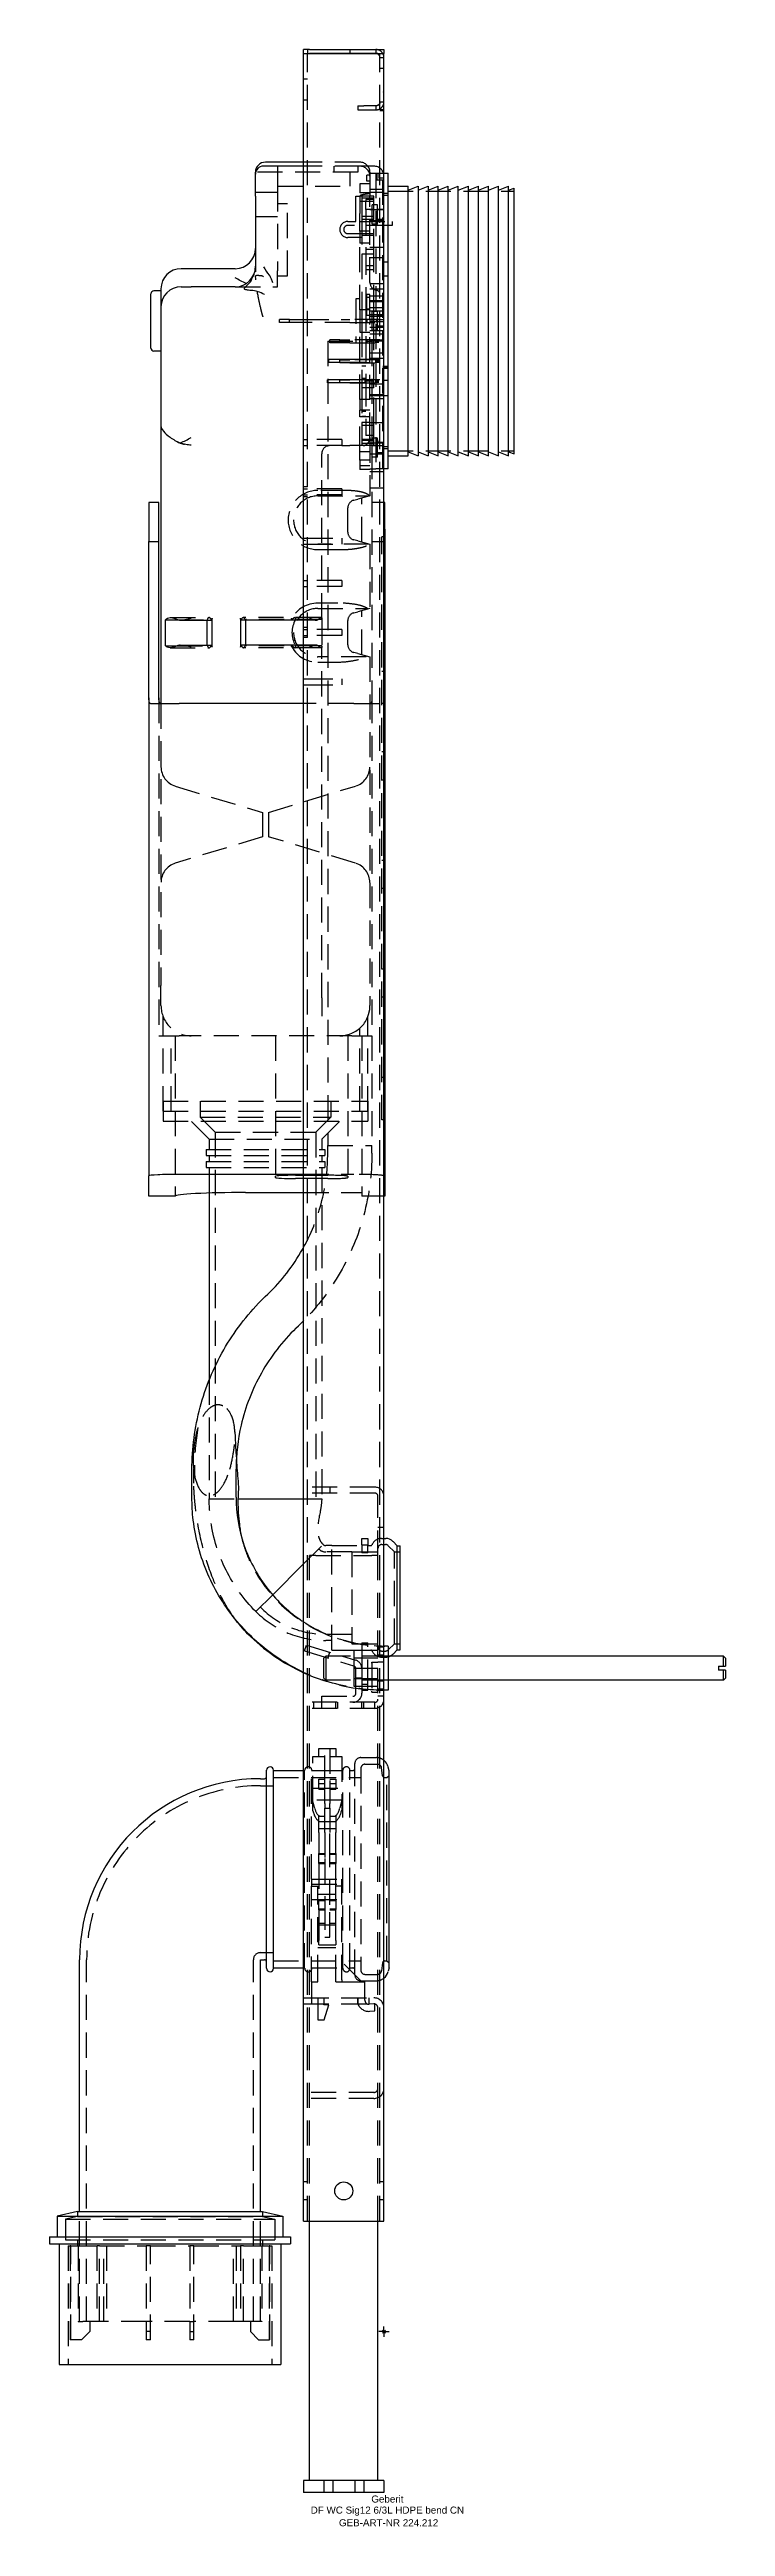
# Model space of a CAD drawing. Header units: millimetres. Extents: x -166 to 170, y -97 to 1135.
import ezdxf
from ezdxf.enums import TextEntityAlignment as Align

# ---------------------------------------------------------------- set-up
doc = ezdxf.new("R2010")
doc.units = ezdxf.units.MM
doc.linetypes.add('DASHED', pattern=[0.75, 0.5, -0.25])
doc.layers.get('0').update_dxf_attribs({"linetype": 'CONTINUOUS'})
for name, color, linetype, lineweight in [('Arbeitspunkt(DIN)', 7, 'CONTINUOUS', 25), ('GEB-ART-NR', 1, 'CONTINUOUS', 18), ('GEB-BEZUG', 2, 'CONTINUOUS', 25), ('GEB-TEXT', 5, 'CONTINUOUS', 18)]:
    doc.layers.add(name, color=color, linetype=linetype, lineweight=lineweight)
doc.layers.add('GEB-KONTUR-A', color=5, linetype='CONTINUOUS')
doc.layers.add('GEB-VERDECKT', color=2, linetype='DASHED')
doc.styles.get("Standard").update_dxf_attribs({"font": 'arial.ttf'})

msp = doc.modelspace()

# ---------------------------------------------------------------- texts
at = {"layer": 'GEB-ART-NR'}
msp.add_text('GEB-ART-NR 224.212', height=3.5, dxfattribs=at).set_placement((2.3, -96.8), align=Align.CENTER)
at = {"layer": 'GEB-TEXT'}
for s, p in [('Geberit', (1.7, -85)), ('DF WC Sig12 6/3L HDPE bend CN', (1.7, -90.5))]:
    msp.add_text(s, height=3.5, dxfattribs=at).set_placement(p, align=Align.CENTER)

# ---------------------------------------------------------------- blocks, each defined once
blk = doc.blocks.new('Einfügepunkt')
at = {"layer": 'GEB-BEZUG'}
for p, q in [((-0.7, -0.7), (0.7, 0.7)), ((-0.7, 0.7), (0.7, -0.7))]:
    blk.add_line(p, q, dxfattribs=at)

# ---------------------------------------------------------------- linework, layer by layer
at = {"layer": 'Arbeitspunkt(DIN)', "ltscale": 25}
for q in [(-2.5, 0), (0, 2.5), (0, -2.5), (2.5, 0)]:
    msp.add_line((0, 0), q, dxfattribs=at)
at = {"layer": 'GEB-KONTUR-A', "ltscale": 25}
for p, q in [((-40, 1133), (-40, 1135)), ((-37, 1135), (-40, 1135)), ((-37, 1135), (-3, 1135)), ((-3, 1135), (0, 1135)), ((0, 1135), (0, 1133)), ((-40, 1133), (-38, 1133)), ((-40, 55), (-40, 1133)), ((-38, 1133), (-2, 1133)), ((-3, 1133), (-37, 1133)), ((-2, 1133), (0, 1133)), ((0, 55), (0, 1133)), ((-64, 1073), (-64, 1074)), ((-64, 1062), (-64, 1073)), ((-40, 1077), (-60, 1077)), ((-40, 1079), (-59, 1079)), ((0, 1073.5), (2, 1073.5)), ((2, 926.5), (2, 1073.5)), ((-64, 1062), (-64, 1027.3)), ((2, 1067), (12, 1067)), ((12, 1065), (17, 1067)), ((12, 933), (12, 1067)), ((17, 1067), (17, 933)), ((17, 1065), (22, 1067)), ((22, 1067), (22, 933)), ((22, 1065), (27, 1067)), ((27, 933), (27, 1067)), ((27, 1065), (32, 1067)), ((32, 933), (32, 1067)), ((32, 1065), (37, 1067)), ((37, 933), (37, 1067)), ((37, 1065), (42, 1067)), ((42, 933), (42, 1067)), ((42, 1065), (47, 1067)), ((47, 933), (47, 1067)), ((47, 1065), (52, 1067)), ((52, 933), (52, 1067)), ((52, 1065), (57, 1067)), ((57, 933), (57, 1067)), ((57, 1065), (62, 1067)), ((62, 933), (62, 1067)), ((62, 1065), (64.8, 1066.1)), ((64.8, 933.9), (64.8, 1066.1)), ((-74, 1026), (-101, 1026)), ((-116, 986.5), (-116, 1013.5)), ((-111, 1015), (-114.5, 1015)), ((-111, 1016), (-111, 1007)), ((-101, 1017), (-96, 1017)), ((-74, 1017), (-96, 1017)), ((-111, 1007), (-111, 947.9)), ((-47, 999.2), (-47, 1000.7)), ((-47, 1000.7), (-40, 1000.7)), ((-40, 999.2), (-47, 999.2)), ((-111, 985), (-114.5, 985)), ((-111, 947.9), (-111, 934.3)), ((-111, 934.3), (-111, 809.7)), ((2, 926.5), (0, 926.5)), ((2, 933), (12, 933)), ((12, 935), (17, 933)), ((17, 935), (22, 933)), ((22, 935), (27, 933)), ((27, 935), (32, 933)), ((32, 935), (37, 933)), ((37, 935), (42, 933)), ((42, 935), (47, 933)), ((47, 935), (52, 933)), ((52, 935), (57, 933)), ((57, 935), (62, 933)), ((62, 935), (64.8, 933.9)), ((-117, 909.7), (-117, 890.3)), ((-112, 909.7), (-117, 909.7)), ((-112, 890.3), (-112, 909.7)), ((0.5, 909.7), (0, 909.7)), ((0.5, 896.4), (0.5, 909.7)), ((-117, 814.7), (-117, 890.3)), ((-117, 890.3), (-112, 890.3)), ((-112, 814.7), (-112, 890.3)), ((0, 896.4), (0.5, 896.4)), ((0.5, 896.4), (0.5, 574.2)), ((-108.7, 851.4), (-102.5, 851.4)), ((-108.7, 838.5), (-108.7, 851.4)), ((-101.4, 851.2), (-85.8, 851.2)), ((-88, 838.7), (-88, 851.2)), ((-85.5, 837.7), (-85.5, 852.2)), ((-71.5, 852.2), (-71.5, 837.7)), ((-40, 851.2), (-71.2, 851.2)), ((-69, 851.2), (-69, 838.7)), ((-108.7, 838.5), (-102.8, 838.5)), ((-101.4, 838.7), (-85.8, 838.7)), ((-40, 838.7), (-71.2, 838.7)), ((-117, 812.5), (-117, 814.7)), ((-112, 812.5), (-112, 814.7)), ((-117, 812.5), (-117, 574.8)), ((-116.3, 809.7), (-102, 809.7)), ((-40, 809.7), (-102, 809.7)), ((-117, 564.7), (-117, 574.8)), ((-102, 575.6), (-40, 575.6)), ((-54, 574), (-54, 574.6)), ((-44, 575.2), (-40, 575.2)), ((-40, 573.5), (-44, 573.5)), ((0.5, 574.2), (0, 574.2)), ((0.5, 574.2), (0.5, 564.7)), ((-104, 564.7), (-117, 564.7)), ((-87, 566.3), (-87, 473.4)), ((-69, 566.5), (-40, 566.5)), ((0.5, 564.7), (0, 564.7)), ((-59.1, 514.8), (-57.8, 516)), ((-43.8, 499), (-42.5, 500.2)), ((-95.6, 415), (-95.6, 428.9)), ((-73.6, 415), (-73.6, 428.9)), ((-72.6, 414.2), (-40, 414.2)), ((0, 394.5), (0.9, 394.5)), ((6.6, 390.8), (4.5, 393)), ((6.6, 390.8), (8, 390.8)), ((6.6, 339.1), (6.6, 390.8)), ((8, 339.1), (8, 390.8)), ((-55.4, 366.4), (-40, 381.9)), ((2, 341), (0.4, 341)), ((2, 341), (2, 319)), ((169, 336), (2, 336)), ((6.6, 339.1), (4.5, 337)), ((6.6, 339.1), (8, 339.1)), ((170, 335), (169, 336)), ((169, 331), (169, 336)), ((170, 335), (170, 331)), ((169, 324), (2, 324)), ((166.5, 331), (166.5, 329)), ((166.5, 331), (169, 331)), ((169, 329), (166.5, 329)), ((169, 324), (169, 329)), ((170, 325), (169, 324)), ((170, 329), (170, 325)), ((0.4, 319), (0, 319)), ((2, 319), (0.4, 319)), ((-61.5, 275), (-59.5, 275)), ((-58.5, 180.7), (-58.5, 279.2)), ((-55, 180.7), (-55, 279.2)), ((-55, 279.1), (-40, 279.1)), ((2.5, 279), (2.1, 280.8)), ((2.5, 181), (2.5, 279)), ((-151.5, 59.7), (-151.5, 185)), ((-61.5, 185), (-59.5, 185)), ((-61.5, 59.7), (-61.5, 185)), ((-55, 180.9), (-40, 180.9)), ((2.5, 181), (2.1, 179.2)), ((-152.6, 59.7), (-162.6, 57.4)), ((-162.6, 57.4), (-162.6, 47.2)), ((-162.6, 57.4), (-50.4, 57.4)), ((-152.6, 59.7), (-60.4, 59.7)), ((-60.4, 59.7), (-50.4, 57.4)), ((-50.4, 57.4), (-50.4, 47.2)), ((-40, 55), (-38, 55)), ((-38, 55), (-2, 55)), ((-37, -74), (-37, 55)), ((-3, -74), (-3, 55)), ((-2, 55), (0, 55)), ((-166.5, 47.2), (-166.5, 43.7)), ((-166.5, 47.2), (-46.5, 47.2)), ((-166.5, 43.7), (-46.5, 43.7)), ((-161.7, 43.7), (-161.7, -16.3)), ((-51.3, 43.7), (-51.3, -16.3)), ((-46.5, 47.2), (-46.5, 43.7)), ((-161.7, -16.3), (-51.3, -16.3)), ((0, -74), (-40, -74)), ((-40, -74), (-40, -80)), ((0, -80), (-40, -80)), ((0, -74), (0, -80))]:
    msp.add_line(p, q, dxfattribs=at)
msp.add_circle((-20, 70), 4.5, dxfattribs=at)
for centre, radius, start, end in [((-59, 1074), 4.99, 90, 180), ((-60, 1073), 4, 90, 180), ((-74, 1036), 10, 270, 0), ((-101, 1016), 10, 90, 180), ((-74, 1027), 10, 270, 0), ((-114.5, 1013.5), 1.5, 90, 180), ((-101, 1007), 10, 90, 180), ((-114.5, 986.5), 1.5, 180, 270), ((0.9, 389.5), 5, 45, 90), ((0, 415), 96, 225, 245.3692), ((0.9, 340.5), 5, 295.8419, 315), ((0, 415), 96, 269.9942, 270), ((-3.8, 279.5), 6, 13, 51.0327), ((-61.5, 185), 90, 90, 180), ((-59.5, 276), 1, 270, 0), ((-56.7, 279.2), 1.75, 0, 180), ((-59.5, 184), 1, 0, 90), ((-56.7, 180.7), 1.75, 180, 0), ((-3.8, 180.5), 6, 308.9673, 347)]:
    msp.add_arc(centre, radius, start, end, dxfattribs=at)
for centre, major_axis, ratio, start_param, end_param in [((-85.8, 852.2), (0, 1), 0.36397, 3.141593, 4.712389), ((-71.2, 852.2), (0, 1), 0.36397, 1.570796, 3.141593), ((-85.8, 837.7), (0, -1), 0.36397, 1.570796, 3.141593), ((-71.2, 837.7), (0, -1), 0.36397, 3.141593, 4.712389), ((-102, 574.8), (15, 0), 0.052408, 1.570796, 3.141593), ((-44, 574.6), (-10, 0), 0.052408, 4.712389, 6.283185), ((-44, 574), (-10, 0), 0.052408, 0, 1.570796), ((-69, 564.7), (35, 0), 0.052408, 1.570796, 3.141593)]:
    msp.add_ellipse(centre, major_axis=major_axis, ratio=ratio, start_param=start_param, end_param=end_param, dxfattribs=at)
for points, knots in [([(-65.9, 1020.4), (-65.9, 1020.5), (-65.9, 1020.6), (-65.8, 1020.9), (-65.8, 1021), (-65.5, 1021.5), (-65.4, 1021.7), (-65.1, 1022.3), (-64.9, 1022.7), (-64.3, 1024.2), (-64, 1025.5), (-64, 1027)], [-1.133174, -1.133174, -1.133174, -1.133174, -1.000571, -1.000571, -0.850725, -0.850725, -0.684721, -0.684721, -0.455316, -0.455316, 0, 0, 0, 0]), ([(-64, 1027), (-64, 1027.1), (-64, 1027.1), (-64, 1027.2), (-64, 1027.2), (-64, 1027.3), (-64, 1027.3), (-64, 1027.3), (-64, 1027.3), (-64, 1027.3), (-64, 1027.3), (-64, 1027.3), (-64, 1027.3), (-64, 1027.3), (-64, 1027.3), (-64, 1027.3)], [0, 0, 0, 0, 0.01570788, 0.01570788, 0.0288102, 0.0288102, 0.03870978, 0.03870978, 0.04675585, 0.04675585, 0.05447535, 0.05447535, 0.06100204, 0.06100204, 0.06792809, 0.06792809, 0.06792809, 0.06792809]), ([(-60, 1027), (-59.1, 1025.6), (-58.2, 1024.1), (-57.1, 1022.7), (-57, 1022.7), (-57, 1022.6)], [0, 0, 0, 0, 0.4817027, 0.4817027, 0.5008628, 0.5008628, 0.5008628, 0.5008628]), ([(-57, 1022.6), (-56.9, 1022.5), (-56.9, 1022.5), (-56.5, 1021.9), (-56.3, 1021.4), (-55.9, 1020.4), (-55.8, 1019.8), (-55.5, 1019.2), (-55.5, 1019.2), (-55.5, 1019.2)], [0, 0, 0, 0, 0.0267965, 0.0267965, 0.2008566, 0.2008566, 0.4051986, 0.4051986, 0.4061774, 0.4061774, 0.4061774, 0.4061774]), ([(-68.6, 1018.6), (-70.4, 1019.5), (-72.4, 1020.5), (-74, 1021.5), (-74, 1021.5), (-74, 1021.5)], [0.7068064, 0.7068064, 0.7068064, 0.7068064, 1.4290267, 1.4290267, 1.4310981, 1.4310981, 1.4310981, 1.4310981]), ([(-66.2, 1015.2), (-67.1, 1015.2), (-67.8, 1015.3), (-68.7, 1015.5), (-69, 1015.5), (-69.3, 1015.7), (-69.4, 1015.8), (-69.5, 1015.9), (-69.5, 1016), (-69.5, 1016.1), (-69.4, 1016.2), (-69.3, 1016.4), (-69.2, 1016.6), (-68.9, 1016.8), (-68.8, 1017), (-68.7, 1017.1)], [0.00134, 0.00134, 0.00134, 0.00134, 0.270308, 0.270308, 0.462719, 0.462719, 0.573298, 0.573298, 0.6597, 0.6597, 0.750506, 0.750506, 0.893247, 0.893247, 1.027594, 1.027594, 1.027594, 1.027594]), ([(-68.7, 1017.1), (-68, 1017.7), (-67.4, 1018.4), (-66.4, 1019.5), (-66.2, 1019.8), (-66, 1020.2), (-66, 1020.2), (-65.9, 1020.3), (-65.9, 1020.4), (-65.9, 1020.4), (-65.9, 1020.4), (-65.9, 1020.4)], [-0.2552925, -0.2552925, -0.2552925, -0.2552925, -0.1204298, -0.1204298, -0.0488739, -0.0488739, -0.0212786, -0.0212786, -0.0082376, -0.0082376, 0, 0, 0, 0]), ([(-59.5, 1013.2), (-59.5, 1013.2), (-59.5, 1013.2), (-60.6, 1013.7), (-61.6, 1014.2), (-63.9, 1015), (-65, 1015.2), (-66.2, 1015.2)], [-0.0015004, -0.0015004, -0.0015004, -0.0015004, 0, 0, 0.350281, 0.350281, 0.7440677, 0.7440677, 0.7440677, 0.7440677]), ([(-111, 947.9), (-111, 947.9), (-111, 947.9), (-111, 947.1), (-110.6, 946.1), (-109, 944.2), (-107.9, 943.2), (-104.9, 941.1), (-103.2, 940.1), (-101.6, 939.3), (-101.5, 939.3), (-101.5, 939.3)], [-2.217733, -2.217733, -2.217733, -2.217733, -2.216187, -2.216187, -1.684173, -1.684173, -1.166527, -1.166527, -0.596129, -0.596129, -0.583392, -0.583392, -0.583392, -0.583392]), ([(-101.5, 939.3), (-101.4, 939.3), (-101.4, 939.4), (-99.6, 940.1), (-97.7, 941.1), (-96, 942)], [3.1227778, 3.1227778, 3.1227778, 3.1227778, 3.1370854, 3.1370854, 3.7210078, 3.7210078, 3.7210078, 3.7210078]), ([(-96, 938.2), (-96, 938.2), (-96, 938.2), (-96.9, 938.3), (-97.7, 938.4), (-99.6, 938.7), (-100.5, 939), (-101.5, 939.3)], [-0.0017963, -0.0017963, -0.0017963, -0.0017963, 0, 0, 0.2715596, 0.2715596, 0.5826203, 0.5826203, 0.5826203, 0.5826203]), ([(-108.7, 851.4), (-108.4, 851.8), (-108.1, 852.1), (-107.3, 852.4), (-106.9, 852.5), (-105.7, 852.5), (-104.9, 852.3), (-103.5, 851.8), (-102.9, 851.6), (-102.4, 851.3)], [0.3210403, 0.3210403, 0.3210403, 0.3210403, 0.4988635, 0.4988635, 0.6860216, 0.6860216, 0.9782292, 0.9782292, 1.172594, 1.172594, 1.172594, 1.172594]), ([(-102.4, 851.3), (-102.3, 851.3), (-102.3, 851.3), (-102, 851.3), (-101.7, 851.2), (-100.6, 851.2), (-99.7, 851.4), (-98.5, 851.6), (-98, 851.8), (-97, 852), (-96.5, 852.1), (-96, 852.2)], [0.9567443, 0.9567443, 0.9567443, 0.9567443, 0.9627492, 0.9627492, 1.0583799, 1.0583799, 1.2990096, 1.2990096, 1.4423236, 1.4423236, 1.5856377, 1.5856377, 1.5856377, 1.5856377]), ([(-102.9, 838.5), (-103.4, 838.2), (-104, 838), (-105.3, 837.6), (-105.9, 837.5), (-107, 837.5), (-107.5, 837.6), (-108.2, 838), (-108.5, 838.2), (-108.7, 838.5)], [2.1282223, 2.1282223, 2.1282223, 2.1282223, 2.3267038, 2.3267038, 2.5689801, 2.5689801, 2.7637819, 2.7637819, 2.921636, 2.921636, 2.921636, 2.921636]), ([(-96, 837.7), (-96.9, 838), (-97.8, 838.2), (-99.6, 838.6), (-100.6, 838.7), (-101.7, 838.7), (-102, 838.7), (-102.5, 838.6), (-102.7, 838.6), (-102.9, 838.5)], [0, 0, 0, 0, 0.2656147, 0.2656147, 0.5312294, 0.5312294, 0.6268601, 0.6268601, 0.6875431, 0.6875431, 0.6875431, 0.6875431]), ([(-116.3, 809.7), (-116.5, 809.7), (-116.7, 809.8), (-116.9, 810.3), (-116.9, 810.7), (-117, 811.5), (-117, 812), (-117, 812.5)], [0.8034662, 0.8034662, 0.8034662, 0.8034662, 0.9950702, 0.9950702, 1.1866741, 1.1866741, 1.3481419, 1.3481419, 1.3481419, 1.3481419]), ([(-110.9, 809.7), (-111.2, 809.7), (-111.5, 809.8), (-111.8, 810.3), (-111.9, 810.7), (-112, 811.5), (-112, 812), (-112, 812.5)], [2.722984, 2.722984, 2.722984, 2.722984, 2.9191709, 2.9191709, 3.1153578, 3.1153578, 3.2775984, 3.2775984, 3.2775984, 3.2775984]), ([(-57.8, 516), (-51, 522.5), (-45.2, 530.1), (-40.4, 538.6), (-40.2, 538.9), (-40, 539.3)], [0, 0, 0, 0, 2.80833, 2.80833, 2.930015, 2.930015, 2.930015, 2.930015]), ([(-95.6, 428.9), (-95.6, 439.3), (-94.2, 449.7), (-88.9, 469.7), (-84.9, 479.3), (-74.7, 497.2), (-68.3, 505.5), (-60.4, 513.5), (-59.8, 514.2), (-59.1, 514.8)], [0, 0, 0, 0, 3.105859, 3.105859, 6.193599, 6.193599, 9.28142, 9.28142, 9.567503, 9.567503, 9.567503, 9.567503]), ([(-43.8, 499), (-50.6, 492.5), (-56.4, 484.9), (-65.6, 468.7), (-69, 459.9), (-72.8, 443.7), (-73.6, 436.3), (-73.6, 428.9)], [0, 0, 0, 0, 2.80833, 2.80833, 5.596197, 5.596197, 7.799405, 7.799405, 7.799405, 7.799405]), ([(-40, 502.7), (-40.2, 502.5), (-40.3, 502.4), (-41.2, 501.5), (-41.8, 500.8), (-42.5, 500.2)], [9.2101388, 9.2101388, 9.2101388, 9.2101388, 9.2814197, 9.2814197, 9.5675028, 9.5675028, 9.5675028, 9.5675028]), ([(-72.6, 423), (-72.3, 419), (-72.7, 416.2), (-72.7, 409.1), (-72.5, 405.3), (-71.7, 399.4), (-71.4, 397.3), (-70.9, 395.1)], [0, 0, 0, 0, 2.28299, 2.28299, 4.547956, 4.547956, 5.712088, 5.712088, 5.712088, 5.712088]), ([(-40, 327.9), (-44.3, 329.9), (-48.5, 332.2), (-60.1, 339.9), (-67.2, 346.2), (-79, 360.3), (-84, 368.3), (-91.4, 385.3), (-93.8, 394.4), (-95.4, 407.4), (-95.6, 411.2), (-95.6, 415)], [4.152547, 4.152547, 4.152547, 4.152547, 5.56692, 5.56692, 8.34052, 8.34052, 11.11417, 11.11417, 13.887879, 13.887879, 15.029681, 15.029681, 15.029681, 15.029681]), ([(-73.6, 415), (-73.6, 407), (-72.3, 398.9), (-67.2, 383.9), (-63.4, 376.8), (-54, 364.2), (-48.2, 358.6), (-41.2, 353.8), (-40.6, 353.4), (-40, 353)], [0, 0, 0, 0, 2.399552, 2.399552, 4.755777, 4.755777, 7.113672, 7.113672, 7.321679, 7.321679, 7.321679, 7.321679]), ([(-67.9, 347.1), (-70.2, 349.5), (-72.4, 352.1), (-74.6, 355), (-74.8, 355.3), (-75, 355.5)], [0, 0, 0, 0, 1.006419, 1.006419, 1.11503, 1.11503, 1.11503, 1.11503])]:
    msp.add_open_spline(points, degree=3, knots=knots, dxfattribs=at)
for points in [[(-64, 1027.3), (-64, 1027.2), (-64, 1027.1), (-64, 1027)], [(-73.5, 433.7), (-73.2, 430), (-73, 426.4), (-72.6, 423)], [(0, 341), (0.1, 341), (0.2, 341), (0.4, 341)], [(0.4, 319), (0.2, 319), (0.1, 319), (0, 319)]]:
    msp.add_open_spline(points, degree=3, dxfattribs=at)
for points, weights in [([(169, 331), (169.5, 331), (170, 331)], [1, 1.0043023717, 1]), ([(170, 329), (169.5, 329), (169, 329)], [1, 1.00430237171, 1])]:
    msp.add_rational_spline(points, weights, degree=2, dxfattribs=at)
at = {"layer": 'GEB-VERDECKT', "ltscale": 25}
for p, q in [((-38, 1135), (-38, 1133)), ((-17, 1135), (-17, 1133)), ((-4, 1135), (-4, 1133)), ((-38, 55), (-38, 1133)), ((-2, 1133), (-2.6, 1132.4)), ((-2, 55), (-2, 1133)), ((-2, 1131), (0, 1131)), ((0, 1125.5), (-2, 1125.5)), ((-0.3, 1126.2), (-0.2, 1126.2)), ((-0.3, 1126), (-0.3, 1114)), ((-0.3, 1126), (-0.2, 1126)), ((-0.3, 1125.6), (-0.2, 1125.6)), ((-0.3, 1123.8), (-0.2, 1123.8)), ((-0.3, 1123.7), (-0.2, 1123.7)), ((-0.3, 1123.7), (-0.2, 1123.7)), ((-0.3, 1123), (-0.2, 1123)), ((-0.3, 1121.2), (-0.2, 1121.2)), ((-0.3, 1121.1), (-0.2, 1121.1)), ((-0.2, 1126), (-0.2, 1114)), ((-38, 1120.2), (-40, 1120.2)), ((-38, 1109.8), (-40, 1109.8)), ((-2, 1109), (0, 1109)), ((-0.3, 1121), (-0.2, 1121)), ((-0.3, 1120.2), (-0.2, 1120.2)), ((-0.3, 1119.9), (-0.2, 1119.9)), ((-0.3, 1119), (-0.2, 1119)), ((-0.3, 1118.8), (-0.2, 1118.8)), ((-0.3, 1116.4), (-0.2, 1116.4)), ((-0.3, 1116.2), (-0.2, 1116.2)), ((-0.3, 1116.2), (-0.2, 1116.2)), ((-0.3, 1114.4), (-0.2, 1114.4)), ((-0.3, 1114), (-0.2, 1114)), ((-0.3, 1113.8), (-0.2, 1113.8)), ((-13, 1107), (-10, 1107)), ((-13, 1107), (-13, 1105)), ((-13, 1105), (-10, 1105)), ((-4, 1107), (-10, 1107)), ((-10, 1105), (-4, 1105)), ((-4, 1107), (-4, 1105)), ((-2, 1107), (-2.6, 1107.6)), ((0, 1105), (-2, 1105)), ((0, 1104.5), (-2, 1104.5)), ((-13, 1074), (-63.9, 1074)), ((-53, 1077), (-53, 1074)), ((-53, 1074), (-53, 1067)), ((-12, 1079), (-40, 1079)), ((-12, 1077), (-40, 1077)), ((-25, 1077), (-25, 1074)), ((-17, 1074), (-17, 1067)), ((-13, 1077), (-13, 1074)), ((-5, 1077), (-12, 1077)), ((-7, 1072.5), (-8.5, 1072.5)), ((-8.5, 1069.5), (-8.5, 1072.5)), ((-7, 1074), (-7, 1072)), ((-7, 1073.5), (-4, 1073.5)), ((-7, 1072), (-7, 1062)), ((-4, 1073.5), (-4, 926.5)), ((-4, 1073.5), (0, 1073.5)), ((-3.5, 1073.5), (-3.5, 1070)), ((-2.5, 1073.5), (-2.5, 1071)), ((-0.5, 926.5), (-0.5, 1073.5)), ((-64, 1064), (-53, 1064)), ((-53, 1067), (-53, 1025)), ((-53, 1067), (-17, 1067)), ((-14, 1049.5), (-14, 1062)), ((-14, 1062), (-12, 1062)), ((-7, 1068.2), (-12, 1068.2)), ((-12, 1068.2), (-12, 1063.7)), ((-7, 1063.7), (-12, 1063.7)), ((-12, 1062), (-12, 1059.4)), ((-11, 1062), (-12, 1062)), ((-11, 1062), (-11, 1061)), ((-5, 1062), (-11, 1062)), ((-11, 1061), (-11, 1052)), ((-5, 1061), (-11, 1061)), ((-5, 1059.5), (-11, 1059.5)), ((-5, 1060.5), (-9, 1060.5)), ((-9, 1060.5), (-9, 1059.5)), ((-9, 1055.5), (-9, 1059.5)), ((-5, 1059.5), (-9, 1059.5)), ((-7, 1069.5), (-8.5, 1069.5)), ((-7, 1065.5), (-0.5, 1065.5)), ((-7, 1064), (-0.5, 1064)), ((-7, 1019.2), (-7, 1062)), ((-5, 1061), (-5, 1062)), ((-5, 1052), (-5, 1061)), ((-0.5, 1070), (-3.5, 1070)), ((-0.5, 1071), (-2.5, 1071)), ((-0.5, 1063.5), (2, 1063.5)), ((-0.5, 1062.5), (2, 1062.5)), ((2, 1064.5), (64.8, 1064.5)), ((-64, 1052), (-53, 1052)), ((-53, 1058.5), (-48, 1058.5)), ((-48, 1022.5), (-48, 1058.5)), ((-18, 1049.5), (-14, 1049.5)), ((4, 1047.5), (-18, 1047.5)), ((-12, 1059.4), (-12, 1053.4)), ((-7, 1059.4), (-12, 1059.4)), ((-12, 1044.7), (-12, 1053.4)), ((-12, 1049.5), (4, 1049.5)), ((-11, 1052), (-11, 1050.5)), ((-5, 1052), (-11, 1052)), ((-11, 1050.5), (-11, 1033.3)), ((-5, 1050.5), (-11, 1050.5)), ((-9, 1055.5), (-9, 1035.5)), ((-5, 1055.5), (-9, 1055.5)), ((-7, 1055.4), (-0.5, 1055.4)), ((-7, 1050), (-0.5, 1050)), ((-3.3, 1057.7), (-5.8, 1057.7)), ((-5.8, 1048.2), (-5.8, 1057.7)), ((-3.3, 1048.2), (-5.8, 1048.2)), ((-5, 1050.5), (-5, 1052)), ((-5, 1033.3), (-5, 1050.5)), ((-3.3, 1048.2), (-3.3, 1057.7)), ((-0.5, 1055.5), (-3.3, 1055.5)), ((-0.5, 1050.5), (-3.3, 1050.5)), ((4, 1049.5), (4, 1047.5)), ((-18, 1043.5), (-5, 1043.5)), ((-11, 1041.5), (-18, 1041.5)), ((-7, 1044.7), (-12, 1044.7)), ((-12, 1044.7), (-12, 1038.7)), ((-12, 1005.5), (-12, 1038.7)), ((-7, 1038.7), (-12, 1038.7)), ((-5, 1042.5), (-11, 1042.5)), ((-9, 1035.5), (-9, 1007.5)), ((-5, 1035.5), (-9, 1035.5)), ((-0.5, 1036.5), (-7, 1036.5)), ((-64, 1027), (-64, 1024.4)), ((-53, 1017), (-53, 1025)), ((-53, 1022.5), (-48, 1022.5)), ((-11, 1033.3), (-11, 1005.5)), ((-5, 1033.3), (-11, 1033.3)), ((-5, 1027.5), (-9, 1027.5)), ((-5, 1025.5), (-9, 1025.5)), ((-7, 1031.5), (-0.5, 1031.5)), ((-5, 1005.5), (-5, 1033.3)), ((-0.5, 1029.4), (2, 1029.4)), ((-0.5, 1022.5), (2, 1022.5)), ((-74, 1017), (-53, 1017)), ((-60, 1022), (-60.1, 1022.1)), ((-12, 1011), (-14, 1011)), ((-14, 1011), (-14, 989)), ((-8.5, 1002.8), (-8.5, 1013.2)), ((-7, 1013.2), (-8.5, 1013.2)), ((-7, 1011.7), (-8.5, 1011.7)), ((-7, 1000.7), (-7, 1019.2)), ((-0.5, 1018.5), (-7, 1018.5)), ((-7, 1016), (-0.5, 1016)), ((-7, 1012.5), (-0.5, 1012.5)), ((-47, 1000.7), (-52, 1000.7)), ((-52, 999.2), (-52, 1000.7)), ((-47, 999.2), (-52, 999.2)), ((-40, 1000.7), (-17, 1000.7)), ((-17, 999.2), (-40, 999.2)), ((-2, 1000.7), (-17, 1000.7)), ((-17, 999.2), (-2, 999.2)), ((-12, 1005.5), (-12, 994.5)), ((-7, 1005.5), (-12, 1005.5)), ((-11, 1005.5), (-11, 994.5)), ((-9, 1007.5), (-9, 992.5)), ((-7, 1005.8), (-8.5, 1005.8)), ((-7, 1002.8), (-8.5, 1002.8)), ((-8.5, 1000.7), (-8.5, 999.2)), ((-0.5, 1010), (-7, 1010)), ((-0.5, 1009.5), (-7, 1009.5)), ((-0.5, 1006.6), (-7, 1006.6)), ((-0.5, 1006.5), (-7, 1006.5)), ((-0.5, 1004.9), (-7, 1004.9)), ((-0.5, 1003.1), (-7, 1003.1)), ((-7, 1002.4), (-0.5, 1002.4)), ((-7, 1000.7), (-7, 999.2)), ((-0.5, 1000.5), (-7, 1000.5)), ((-0.5, 999.5), (-7, 999.5)), ((-7, 942), (-7, 999.2)), ((-3.3, 1004.7), (-5.8, 1004.7)), ((-5.8, 995.2), (-5.8, 1004.7)), ((-5, 994.5), (-5, 1005.5)), ((-3.5, 999.2), (-3.5, 1000.7)), ((-3.3, 995.2), (-3.3, 1004.7)), ((-0.5, 1002.5), (-3.3, 1002.5)), ((-28, 990), (-28, 590)), ((-28, 990), (-6, 990)), ((-22, 990.7), (-27, 990.7)), ((-27, 989.2), (-27, 990.7)), ((-22, 989.2), (-27, 989.2)), ((-22, 990.7), (-17, 990.7)), ((-22, 989.2), (-22, 990.7)), ((-17, 989.2), (-22, 989.2)), ((-2, 990.7), (-17, 990.7)), ((-17, 989.2), (-2, 989.2)), ((-12, 989), (-14, 989)), ((-12, 960.9), (-12, 994.5)), ((-12, 994.5), (-7, 994.5)), ((-11, 994.5), (-11, 966.7)), ((-9, 992.5), (-9, 970)), ((-8.5, 990.7), (-8.5, 989.2)), ((-7, 997), (-0.5, 997)), ((-7, 996.9), (-0.5, 996.9)), ((-0.5, 995.1), (-7, 995.1)), ((-0.5, 993.5), (-7, 993.5)), ((-0.5, 993.4), (-7, 993.4)), ((-0.5, 990.5), (-7, 990.5)), ((-7, 990.5), (-0.5, 990.5)), ((-6, 990), (-6, 813.1)), ((-0.5, 990), (-6, 990)), ((-3.3, 995.2), (-5.8, 995.2)), ((-5, 966.7), (-5, 994.5)), ((-4.3, 990.7), (-4.3, 989.2)), ((-3.5, 990.7), (-3.5, 989.2)), ((-0.5, 997.5), (-3.3, 997.5)), ((-2.9, 990.7), (-2.9, 989.2)), ((-15, 980.8), (-27.5, 980.8)), ((-27.5, 979.3), (-27.5, 980.8)), ((-15, 979.3), (-27.5, 979.3)), ((-22, 980.7), (-17, 980.7)), ((-22, 979.2), (-22, 980.7)), ((-17, 979.2), (-22, 979.2)), ((-2, 980.7), (-17, 980.7)), ((-17, 979.2), (-2, 979.2)), ((-9, 980.8), (-15, 980.8)), ((-9, 979.3), (-15, 979.3)), ((-9, 977.5), (-11, 977.5)), ((-7, 980.8), (-9, 980.8)), ((-9, 980.8), (-9, 979.3)), ((-9, 979.3), (-7, 979.3)), ((-0.5, 984), (-7, 984)), ((-7, 981.5), (-0.5, 981.5)), ((-4.3, 980.7), (-4.3, 979.2)), ((-3.5, 980.7), (-3.5, 979.2)), ((-2.9, 980.7), (-2.9, 979.2)), ((-0.5, 977.5), (2, 977.5)), ((-0.5, 977), (2, 977)), ((-0.5, 976.5), (2, 976.5)), ((-15.6, 970.8), (-28.1, 970.8)), ((-28.1, 969.3), (-28.1, 970.8)), ((-15.6, 969.3), (-28.1, 969.3)), ((-22, 970.7), (-17, 970.7)), ((-22, 969.2), (-22, 970.7)), ((-17, 969.2), (-22, 969.2)), ((-2, 970.7), (-17, 970.7)), ((-17, 969.2), (-2, 969.2)), ((-9.6, 970.8), (-15.6, 970.8)), ((-9.6, 969.3), (-15.6, 969.3)), ((-7, 960.9), (-12, 960.9)), ((-12, 960.9), (-12, 955.6)), ((-9, 971.4), (-11, 971.4)), ((-11, 966.7), (-11, 949.5)), ((-5, 966.7), (-11, 966.7)), ((-7, 970.8), (-9.6, 970.8)), ((-9.6, 970.8), (-9.6, 969.3)), ((-9.6, 969.3), (-7, 969.3)), ((-9, 970), (-9, 943)), ((-5, 970), (-9, 970)), ((-0.5, 968.5), (-7, 968.5)), ((-7, 963.5), (-0.5, 963.5)), ((-7, 963), (-0.5, 963)), ((-7, 961.5), (-0.5, 961.5)), ((-5, 949.5), (-5, 966.7)), ((-4.3, 970.7), (-4.3, 969.2)), ((-3.5, 970.7), (-3.5, 969.2)), ((-2.9, 970.7), (-2.9, 969.2)), ((-0.5, 970.6), (2, 970.6)), ((-0.5, 963), (2, 963)), ((-12, 952.3), (-12, 955.6)), ((-7, 955.6), (-12, 955.6)), ((-12, 935), (-12, 952.3)), ((-7, 952.3), (-12, 952.3)), ((-9, 955), (-11, 955)), ((-9, 952.5), (-11, 952.5)), ((-11, 949.5), (-11, 948)), ((-7, 949.5), (-11, 949.5)), ((-7, 949.5), (-0.5, 949.5)), ((-5, 948), (-5, 949.5)), ((-40, 941), (-38, 941)), ((-40, 938), (-38, 938)), ((-21, 941), (-38, 941)), ((-21, 938), (-38, 938)), ((-21, 941), (-21, 938)), ((-21, 938), (-17, 938)), ((-6, 938), (-17, 938)), ((-11, 948), (-11, 939)), ((-5, 948), (-11, 948)), ((-5, 941), (-11, 941)), ((-5, 940.5), (-11, 940.5)), ((-11, 939), (-11, 938)), ((-5, 939), (-11, 939)), ((-5, 943), (-9, 943)), ((-7, 942), (-7, 913)), ((-7, 939.4), (-0.5, 939.4)), ((-6, 938), (-0.5, 938)), ((-3.3, 941.7), (-5.8, 941.7)), ((-5.8, 932.2), (-5.8, 941.7)), ((-5, 939), (-5, 948)), ((-5, 938), (-5, 939)), ((-3.3, 932.2), (-3.3, 941.7)), ((-0.5, 939.5), (-3.3, 939.5)), ((-0.5, 937.5), (2, 937.5)), ((-0.5, 936.5), (2, 936.5)), ((-31, 852.1), (-31, 934)), ((-12, 933), (-12, 935)), ((-7, 935), (-12, 935)), ((-12, 930.7), (-12, 933)), ((-7, 930.7), (-12, 930.7)), ((-12, 930.7), (-12, 926.2)), ((-7, 928), (-12, 928)), ((-7, 926.2), (-12, 926.2)), ((-7, 934), (-0.5, 934)), ((-7, 926.5), (-4, 926.5)), ((0, 925), (-7, 925)), ((-3.3, 932.2), (-5.8, 932.2)), ((0, 926.5), (-4, 926.5)), ((-0.5, 934.5), (-3.3, 934.5)), ((2, 935.5), (64.8, 935.5)), ((-38, 917.5), (-40, 917.5)), ((-40, 916.5), (-38, 916.5)), ((-40, 913.5), (-38, 913.5)), ((-38, 912.5), (-40, 912.5)), ((-21, 916.5), (-38, 916.5)), ((-21, 913.5), (-38, 913.5)), ((-18.9, 915.7), (-33, 915.7)), ((-33, 913), (-7.2, 913)), ((-21, 916.5), (-21, 913.5)), ((-7, 913), (-13, 911.4)), ((-11, 890.1), (-11, 911.9)), ((-7, 917), (0, 917)), ((-18, 895), (-18, 907)), ((-15, 910.9), (-13, 911.4)), ((0, 909.7), (-6, 909.7)), ((-40, 892), (-38, 892)), ((-40, 889), (-38, 889)), ((-38, 892), (-21, 892)), ((-38, 889), (-21, 889)), ((-7.5, 889), (-33, 889)), ((-21, 892), (-21, 889)), ((-13, 890.6), (-15, 891.1)), ((-13, 890.6), (-7, 889)), ((-7, 889), (-7, 857)), ((-6, 890.3), (0, 890.3)), ((-1, 602.7), (-1, 892.7)), ((0.5, 892.7), (-1, 892.7)), ((-33, 886.3), (-21, 886.3)), ((-40, 871), (-38, 871)), ((-40, 868), (-38, 868)), ((-21, 871), (-38, 871)), ((-21, 868), (-38, 868)), ((-21, 871), (-21, 868)), ((-106.4, 852.5), (-87, 852.5)), ((-102.5, 851.4), (-88, 851.4)), ((-102.4, 851.3), (-86, 851.3)), ((-88, 851.2), (-88, 851.4)), ((-31.2, 852.5), (-70, 852.5)), ((-31, 851.5), (-69, 851.5)), ((-69, 851.5), (-69, 851.2)), ((-33.7, 851.2), (-40, 851.2)), ((-23, 859.7), (-33, 859.7)), ((-33, 857), (-8.2, 857)), ((-31, 852.1), (-31, 851.5)), ((-31, 851.5), (-31, 838.5)), ((-18, 839), (-18, 851)), ((-15, 854.9), (-13, 855.4)), ((-7, 857), (-13, 855.4)), ((-11, 834.1), (-11, 855.9)), ((-102.8, 838.5), (-88, 838.5)), ((-88, 838.5), (-88, 838.7)), ((-69, 838.7), (-69, 838.5)), ((-31, 838.5), (-69, 838.5)), ((-38, 847.5), (-40, 847.5)), ((-40, 846.5), (-38, 846.5)), ((-40, 843.5), (-38, 843.5)), ((-38, 842.5), (-40, 842.5)), ((-33.7, 838.7), (-40, 838.7)), ((-21, 846.5), (-38, 846.5)), ((-21, 843.5), (-38, 843.5)), ((-31, 838.5), (-31, 837.9)), ((-31, 663.3), (-31, 837.9)), ((-21, 846.5), (-21, 843.5)), ((-106.5, 837.5), (-87, 837.5)), ((-31.2, 837.5), (-70, 837.5)), ((-8.8, 833), (-33, 833)), ((-33, 830.3), (-25.1, 830.3)), ((-13, 834.6), (-15, 835.1)), ((-13, 834.6), (-7, 833)), ((-7, 833), (-7, 659.5)), ((0.5, 825.7), (-1, 825.7)), ((-40, 822), (-38, 822)), ((-40, 819), (-38, 819)), ((-38, 822), (-21, 822)), ((-38, 819), (-21, 819)), ((-21, 822), (-21, 819)), ((-6, 813.1), (-6, 812.5)), ((-112, 812.5), (-112, 644.5)), ((-111, 809.7), (-111, 669.5)), ((-15, 809.7), (-40, 809.7)), ((-15, 809.7), (-0.7, 809.7)), ((-6, 812.5), (-6, 644.5)), ((0.5, 785.7), (-1, 785.7)), ((-103.9, 768.7), (-60.5, 755.5)), ((-57.5, 755.5), (-14.1, 768.7)), ((0.5, 771.7), (-1, 771.7)), ((-60.5, 755.5), (-60.5, 752.7)), ((-60.5, 752.7), (-60.5, 744.6)), ((-57.5, 755.5), (-57.5, 752.7)), ((-57.5, 752.7), (-57.5, 744.6)), ((-60.5, 743.5), (-103.9, 730.3)), ((-60.5, 744.6), (-60.5, 743.5)), ((-57.5, 744.6), (-57.5, 743.5)), ((-14.1, 730.3), (-57.5, 743.5)), ((0.5, 731.7), (-1, 731.7)), ((0.5, 717.7), (-1, 717.7)), ((0.5, 677.7), (-1, 677.7)), ((-111, 659.5), (-111, 669.5)), ((-110, 607), (-110, 654.1)), ((-31, 663.3), (-31, 654.3)), ((-8, 607), (-8, 654.1)), ((0.5, 663.7), (-1, 663.7)), ((-112, 644.5), (-102, 644.5)), ((-106, 607), (-106, 644.5)), ((-104, 644.5), (-104, 564.7)), ((-16, 644.5), (-102, 644.5)), ((-54, 644.5), (-54, 574.6)), ((-18, 644.5), (-18, 574.6)), ((-16, 644.5), (-6, 644.5)), ((-12, 607), (-12, 648.3)), ((-11, 644.5), (-11, 566.5)), ((-6, 644.5), (-6, 590)), ((0.5, 623.7), (-1, 623.7)), ((-110, 612), (-110, 602)), ((-110, 612), (-8, 612)), ((-110, 607), (-8, 607)), ((-91.5, 612), (-91.5, 604)), ((-84, 596.5), (-91.5, 604)), ((-91.5, 604), (-26.5, 604)), ((-34, 596.5), (-26.5, 604)), ((-26.5, 612), (-26.5, 604)), ((-8, 612), (-8, 602)), ((-110, 602), (-8, 602)), ((-87, 593), (-96, 602)), ((-87, 593), (-87, 588)), ((-87, 593), (-31, 593)), ((-84, 596.5), (-84, 414.2)), ((-84, 596.5), (-34, 596.5)), ((-34, 596.5), (-34, 414.2)), ((-31, 593), (-22, 602)), ((-31, 593), (-31, 588)), ((0.5, 602.7), (-1, 602.7)), ((-88.5, 588), (-88.5, 585)), ((-88.5, 588), (-29.5, 588)), ((-88.5, 585), (-29.5, 585)), ((-88.5, 582), (-88.5, 579)), ((-88.5, 582), (-29.5, 582)), ((-88.5, 579), (-29.5, 579)), ((-87, 585), (-87, 582)), ((-87, 579), (-87, 566.3)), ((-31, 585), (-31, 582)), ((-31, 579), (-31, 414.2)), ((-29.5, 588), (-29.5, 585)), ((-29.5, 582), (-29.5, 579)), ((-28, 590), (-6, 590)), ((-28, 590), (-28, 590)), ((-28, 586.1), (-28, 590)), ((-6, 586.1), (-6, 590)), ((-40, 575.6), (-15, 575.6)), ((-40, 575.2), (-28, 575.2)), ((-28, 573.5), (-40, 573.5)), ((-18, 574.6), (-18, 574)), ((-40, 566.5), (-11, 566.5)), ((-11, 566.5), (-11, 564.7)), ((0, 564.7), (-11, 564.7)), ((-87, 473.4), (-87, 414.2)), ((-4.5, 420), (-40, 420)), ((-27, 420), (-27, 417)), ((-87, 414.2), (-72.6, 414.2)), ((-4.5, 417), (-40, 417)), ((-40, 414.2), (-31, 414.2)), ((-3, 386), (-3, 415.5)), ((-11, 394.5), (-8, 394.5)), ((-11, 391.4), (-11, 394.5)), ((-8, 394.5), (-8, 391.4)), ((0, 400), (-3, 400)), ((-1.3, 394.5), (0, 394.5)), ((-40, 381.9), (-30.3, 391.5)), ((-37, 55), (-37, 386)), ((-34, 386), (-37, 386)), ((-34, 386), (-6, 386)), ((-26, 391), (-29, 391)), ((-16, 387.8), (-29, 387.8)), ((-26, 391), (-11, 391)), ((-26, 339), (-26, 391)), ((-16, 387.8), (-3, 387.8)), ((-16, 387.8), (-16, 342.1)), ((-11, 391.4), (-11, 387.4)), ((-11, 391.4), (-8, 391.4)), ((-8, 387.4), (-11, 387.4)), ((-8, 387.4), (-8, 391.4)), ((-8, 391), (-6.5, 391)), ((-3, 386), (-6, 386)), ((-3, 55), (-3, 386)), ((-1, 391.5), (0.7, 391.5)), ((5.2, 387.8), (2.1, 390.9)), ((5.2, 387.8), (8, 387.8)), ((5.2, 342.1), (5.2, 387.8)), ((-63.8, 358.1), (-55.4, 366.4)), ((-16, 346.8), (-29, 346.8)), ((-39.5, 338.6), (-38.6, 341.4)), ((-39.5, 338.6), (-15.1, 331.1)), ((-38.6, 341.4), (-14.2, 334)), ((-30, 335), (-29, 336)), ((-30, 325), (-30, 335)), ((-26, 343.7), (-29, 343.7)), ((2, 336), (-29, 336)), ((-29, 336), (-29, 324)), ((-27.1, 337.9), (-28, 335.1)), ((-26, 339), (-11, 339)), ((-16, 342.1), (-3, 342.1)), ((-15, 338.9), (-15, 330)), ((-15, 338.9), (-3, 338.9)), ((-15, 335.2), (-3, 335.2)), ((-11, 342.6), (-11, 329.7)), ((-11, 342.6), (-8, 342.6)), ((-8, 321.8), (-8, 342.6)), ((-8, 339), (-6.5, 339)), ((-6, 332.5), (-6, 333)), ((-6, 333), (-3, 333)), ((0, 340.5), (-3, 340.5)), ((0, 336.5), (-3, 336.5)), ((0, 333), (-3, 333)), ((-1.3, 335.5), (0.9, 335.5)), ((-1, 338.5), (0.7, 338.5)), ((0.4, 341), (0, 341)), ((5.2, 342.1), (2.1, 339.1)), ((5.2, 342.1), (8, 342.1)), ((-30, 325), (-29, 324)), ((2, 324), (-29, 324)), ((-15, 330), (-15, 321.1)), ((-15, 330), (-3, 330)), ((-15, 324.8), (-3, 324.8)), ((-15, 321.1), (-3, 321.1)), ((-14, 317.5), (-14, 329.7)), ((-11, 325), (-14, 325)), ((-11, 329.7), (-11, 317.5)), ((-8, 321.8), (-11, 321.8)), ((-8, 319), (-8, 321.8)), ((-6, 332.5), (-6, 318.5)), ((0, 323.5), (-3, 323.5)), ((-4.5, 313), (-40, 313)), ((-4.5, 310), (-40, 310)), ((-35, 310), (-35, 313)), ((-31, 316), (-15.5, 316)), ((-31, 313), (-31, 316)), ((-31, 310), (-31, 313)), ((-24, 310), (-24, 313)), ((-23, 310), (-23, 313)), ((-11, 319), (-8, 319)), ((-11, 310), (-11, 313)), ((-10, 310), (-10, 313)), ((-6, 318), (-6, 318.5)), ((-6, 318), (-3, 318)), ((-4.5, 310), (-4.5, 313)), ((0, 319.5), (-3, 319.5)), ((0, 316), (-3, 316)), ((-35.5, 286), (-32.5, 286)), ((-35.5, 264), (-35.5, 286)), ((-32.5, 290), (-29.5, 290)), ((-32.5, 286), (-32.5, 290)), ((-32.5, 286), (-29.5, 286)), ((-29.5, 290), (-27, 290)), ((-29.5, 274.1), (-29.5, 290)), ((-27, 290), (-27, 274.1)), ((-27, 290), (-24, 290)), ((-27, 286), (-24, 286)), ((-24, 290), (-24, 286)), ((-24, 286), (-21, 286)), ((-21, 286), (-21, 264)), ((-11.5, 285.5), (-3.8, 285.5)), ((-61.5, 271.5), (-55, 271.5)), ((-55, 275.6), (-11.5, 275.6)), ((-40, 279.1), (-39.5, 279.1)), ((-39.5, 180.7), (-39.5, 279.2)), ((-36, 225), (-36, 279.2)), ((-36, 279.1), (-20.5, 279.1)), ((-21, 279), (-35.5, 279)), ((-32.5, 274.8), (-29.5, 274.8)), ((-32.5, 269.8), (-32.5, 274.8)), ((-29.5, 272.5), (-32.5, 272.5)), ((-29.5, 262.6), (-29.5, 274.1)), ((-27, 274.8), (-24, 274.8)), ((-27, 274.1), (-27, 262.6)), ((-24, 272.5), (-27, 272.5)), ((-24, 274.8), (-24, 269.8)), ((-20.5, 180.7), (-20.5, 279.2)), ((-17, 180.7), (-17, 279.2)), ((-17, 279.1), (-15.5, 279.1)), ((-14.5, 177.5), (-14.5, 282.5)), ((-11.5, 280.2), (-11.5, 179.7)), ((-9.5, 282.2), (-3.2, 282.2)), ((-0.7, 276.5), (-1.3, 280.5)), ((0.3, 275.6), (1.5, 275.6)), ((1.5, 275.6), (2.5, 276.6)), ((1.5, 184.4), (1.5, 275.6)), ((-35.5, 270.3), (-21, 270.3)), ((-21, 264.3), (-35.5, 264.3)), ((-35.5, 259.4), (-35.5, 264)), ((-32.5, 269.8), (-29.5, 269.8)), ((-29.5, 262.6), (-29.5, 260.3)), ((-29.5, 260.3), (-27, 260.3)), ((-29.5, 248.3), (-29.5, 260.3)), ((-27, 269.8), (-24, 269.8)), ((-27, 260.3), (-27, 262.6)), ((-27, 260.3), (-27, 248.3)), ((-21, 264), (-21, 259.4)), ((-32.5, 256.7), (-32.5, 256.3)), ((-32.5, 248.3), (-32.5, 256.3)), ((-32.5, 256.3), (-29.5, 256.3)), ((-32.5, 253.7), (-24, 253.7)), ((-32.5, 250.3), (-24, 250.3)), ((-32.5, 248.3), (-32.5, 237.8)), ((-29.5, 248.3), (-29.5, 235.3)), ((-27, 256.3), (-24, 256.3)), ((-27, 235.3), (-27, 248.3)), ((-24, 256.3), (-24, 256.7)), ((-24, 256.3), (-24, 248.3)), ((-24, 237.8), (-24, 248.3)), ((-32.5, 237.8), (-29.5, 237.8)), ((-32.5, 232.8), (-32.5, 237.8)), ((-29.5, 237.3), (-32.5, 237.3)), ((-29.5, 235.3), (-29.5, 212.3)), ((-27, 237.8), (-24, 237.8)), ((-24, 237.3), (-27, 237.3)), ((-27, 212.3), (-27, 235.3)), ((-24, 237.8), (-24, 232.8)), ((-36, 225), (-21, 225)), ((-36, 225), (-36, 222.5)), ((-36, 222.5), (-21, 222.5)), ((-36, 222.5), (-36, 221.5)), ((-32.5, 233.3), (-29.5, 233.3)), ((-32.5, 232.8), (-29.5, 232.8)), ((-32.5, 232.8), (-32.5, 214.8)), ((-27, 233.3), (-24, 233.3)), ((-27, 232.8), (-24, 232.8)), ((-24, 221.5), (-24, 232.8)), ((-21, 222.5), (-21, 225)), ((-21, 221.5), (-21, 222.5)), ((-36, 221.5), (-33, 221.5)), ((-36, 174), (-36, 221.5)), ((-36, 215), (-21, 215)), ((-33, 174.9), (-33, 221.5)), ((-33, 217.5), (-24, 217.5)), ((-32.5, 214.8), (-29.5, 214.8)), ((-32.5, 209.8), (-32.5, 214.8)), ((-29.5, 214.3), (-32.5, 214.3)), ((-32.5, 210.3), (-29.5, 210.3)), ((-32.5, 209.8), (-29.5, 209.8)), ((-32.5, 209.8), (-32.5, 203.1)), ((-29.5, 212.3), (-29.5, 196.2)), ((-27, 214.8), (-24, 214.8)), ((-24, 214.3), (-27, 214.3)), ((-27, 196.2), (-27, 212.3)), ((-27, 210.3), (-24, 210.3)), ((-27, 209.8), (-24, 209.8)), ((-21, 221.5), (-24, 221.5)), ((-24, 214.3), (-24, 221.5)), ((-24, 214.3), (-24, 209.9)), ((-24, 205), (-24, 209.9)), ((-21, 174.9), (-21, 221.5)), ((-32.5, 203.1), (-32.5, 194.6)), ((-32.5, 203.1), (-29.5, 203.1)), ((-32.5, 202.3), (-24, 202.3)), ((-27, 203.1), (-24, 203.1)), ((-24, 203.1), (-24, 205)), ((-24, 194.6), (-24, 203.1)), ((-148, 5), (-148, 185)), ((-65, 5), (-65, 185)), ((-61.5, 188.5), (-55, 188.5)), ((-33, 191), (-24, 191)), ((-32.5, 192.3), (-32.5, 194.6)), ((-32.5, 192.3), (-24, 192.3)), ((-29.5, 196.2), (-27, 196.2)), ((-24, 194.6), (-24, 192.3)), ((-24, 174.9), (-24, 192.3)), ((-55, 184.4), (-11.5, 184.4)), ((-40, 180.9), (-39.5, 180.9)), ((-36, 180.9), (-21, 180.9)), ((-36, 180.9), (-20.5, 180.9)), ((-36, 174), (-36, 166)), ((-36, 174), (-33, 174)), ((-33, 174), (-33, 174.9)), ((-24, 174), (-24, 174.9)), ((-24, 174), (-21, 174)), ((-11, 174), (-21, 184)), ((-21, 174.9), (-21, 174)), ((-21, 174), (-11, 174)), ((-17, 180.9), (-15.5, 180.9)), ((-11.5, 174.5), (-3.8, 174.5)), ((-11, 174), (-9.5, 174)), ((-9.5, 177.7), (-3.2, 177.7)), ((-9.5, 164.8), (-9.5, 174)), ((-0.7, 183.5), (-1.3, 179.5)), ((0.3, 184.4), (1.5, 184.4)), ((1.5, 184.4), (2.5, 183.4)), ((-40, 166), (-5, 166)), ((-40, 163), (-5, 163)), ((-36.1, 166), (-36.1, 163)), ((-33, 166), (-33, 155)), ((-30, 166), (-30, 163)), ((-30, 162.6), (-30, 163)), ((-27.5, 162.6), (-30, 162.6)), ((-29.8, 155), (-27.5, 162.6)), ((-13.2, 166), (-13.2, 163)), ((-13, 166), (-13, 163)), ((-7.6, 166), (-7.6, 163)), ((-4.5, 163.1), (-7.3, 162.9)), ((-4.5, 159.6), (-4.5, 163.1)), ((-33, 155), (-29.8, 155)), ((-7, 159.4), (-4.5, 159.6)), ((-5, 119), (-40, 119)), ((-5, 116), (-40, 116)), ((-38, 74.5), (-40, 74.5)), ((0, 74.5), (-2, 74.5)), ((-38, 65.5), (-40, 65.5)), ((0, 65.5), (-2, 65.5)), ((-152.6, 57.3), (-158.6, 55.9)), ((-158.6, 55.9), (-158.6, 45.7)), ((-158.6, 55.9), (-54.3, 55.9)), ((-152.6, 59.7), (-152.6, 57.3)), ((-152.6, 57.3), (-60.4, 57.3)), ((-151.5, 5), (-151.5, 59.7)), ((-61.5, 5), (-61.5, 59.7)), ((-60.4, 59.7), (-60.4, 57.3)), ((-60.4, 57.3), (-54.3, 55.9)), ((-54.3, 55.9), (-54.3, 45.7)), ((-158.6, 45.7), (-54.3, 45.7)), ((-157.2, 42.7), (-157.2, -16.3)), ((-157.2, 42.7), (-156.2, 42.7)), ((-156.2, 42.7), (-156.2, -4)), ((-155.8, 42.7), (-156.2, 42.7)), ((-155.8, -4), (-155.8, 42.7)), ((-155.8, 42.7), (-143, 42.7)), ((-152.6, 45.7), (-152.6, 42.7)), ((-152.2, 42.7), (-152.2, 5)), ((-143, 42.7), (-143, 5)), ((-141.6, 42.7), (-143, 42.7)), ((-141.6, 42.7), (-118.3, 42.7)), ((-141.6, 5), (-141.6, 42.7)), ((-139.5, 5), (-139.5, 42.7)), ((-138.1, 42.7), (-138.1, 5)), ((-118.3, 42.7), (-118.3, -4)), ((-116.3, 42.7), (-118.3, 42.7)), ((-116.3, -4), (-116.3, 42.7)), ((-116.3, 42.7), (-96.7, 42.7)), ((-96.7, 42.7), (-96.7, -4)), ((-94.7, 42.7), (-96.7, 42.7)), ((-94.7, -4), (-94.7, 42.7)), ((-94.7, 42.7), (-71.4, 42.7)), ((-74.9, 5), (-74.9, 42.7)), ((-73.5, 42.7), (-73.5, 5)), ((-71.4, 42.7), (-71.4, 5)), ((-70, 42.7), (-71.4, 42.7)), ((-70, 42.7), (-57.2, 42.7)), ((-70, 5), (-70, 42.7)), ((-60.8, 42.7), (-60.8, 5)), ((-60.4, 45.7), (-60.4, 42.7)), ((-57.2, 42.7), (-57.2, -4)), ((-56.8, 42.7), (-57.2, 42.7)), ((-56.8, -4), (-56.8, 42.7)), ((-56.8, 42.7), (-55.8, 42.7)), ((-55.8, 42.7), (-55.8, -16.3)), ((-152.2, 5), (-149.9, 5)), ((-143, 5), (-149.9, 5)), ((-146.5, 5), (-146.5, 0)), ((-141.6, 5), (-143, 5)), ((-138.1, 5), (-141.6, 5)), ((-118.3, 5), (-138.1, 5)), ((-116.3, 5), (-118.3, 5)), ((-116.3, 0), (-118.3, 0)), ((-96.7, 5), (-116.3, 5)), ((-96.7, 5), (-94.7, 5)), ((-96.7, 0), (-94.7, 0)), ((-74.9, 5), (-94.7, 5)), ((-71.4, 5), (-74.9, 5)), ((-70, 5), (-71.4, 5)), ((-63.1, 5), (-70, 5)), ((-66.5, 5), (-66.5, 0)), ((-66.5, 0), (-62.5, -4)), ((-60.8, 5), (-63.1, 5)), ((-155.8, -4), (-156.2, -4)), ((-150.5, -4), (-155.8, -4)), ((-146.5, 0), (-150.5, -4)), ((-116.3, -4), (-118.3, -4)), ((-94.7, -4), (-96.7, -4)), ((-62.5, -4), (-57.2, -4)), ((-56.8, -4), (-57.2, -4)), ((-30, -74), (-30, -80)), ((-25.5, -74), (-25.5, -80)), ((-14.5, -74), (-14.5, -80)), ((-10, -74), (-10, -80))]:
    msp.add_line(p, q, dxfattribs=at)
for centre, radius, start, end in [((-4, 1131), 4, 30, 60), ((-4, 1109), 4, 300, 330), ((-12, 1074), 4.99, 0, 90), ((-12, 1072), 4.99, 0, 90), ((-12, 1072), 5, 0, 90), ((-5, 1072), 5, 0, 90), ((-18, 1045.5), 4, 90, 270), ((-18, 1045.5), 2, 90, 270), ((-3, 1019.2), 4, 180, 253.3634), ((-4, 1013.3), 2, 0, 80.4059), ((-96, 953.3), 15, 242.1287, 257.1825), ((-27, 934), 4, 90, 180), ((-11, 942), 4, 320.6755, 0), ((-6, 942), 4, 270, 0), ((-33, 901), 14.7, 90.0369, 269.9631), ((-33, 901), 12, 90.0369, 269.9631), ((-14, 907), 4, 105, 180), ((-14, 895), 4, 180, 255), ((-33, 845), 14.7, 90.0369, 150.4037), ((-33, 845), 12.8, 149.7107, 210.2893), ((-33, 845), 12, 90.0369, 269.9631), ((-14, 851), 4, 105, 180), ((-33, 845), 14.7, 209.5963, 269.9631), ((-14, 839), 4, 180, 255), ((-101, 778.3), 10, 180, 253.1001), ((-17, 778.3), 10, 286.8999, 0), ((-101, 720.7), 10, 106.8999, 180), ((-17, 720.7), 10, 0, 73.1001), ((-96, 659.5), 15, 180, 270), ((-22, 659.5), 15, 287.4576, 334.1581), ((-4.5, 415.5), 4.5, 0, 90), ((-4.5, 415.5), 1.5, 0, 90), ((-1.3, 389.5), 5, 90, 158.6763), ((-29, 392.8), 5, 225, 270), ((-29, 392.8), 1.85, 225, 270), ((-6.5, 391.5), 0.5, 270, 338.6763), ((-1, 389.5), 2, 90, 180), ((0.7, 389.5), 2, 45, 90), ((-29, 392.8), 49.1, 225, 270), ((-29, 392.8), 46, 225, 270), ((0, 415), 74, 225, 270), ((-15.5, 329.7), 4.5, 0, 73), ((-6.5, 338.5), 0.5, 21.3237, 90), ((-1.3, 340.5), 5, 201.3237, 270), ((-1, 340.5), 2, 180, 270), ((0.7, 340.5), 2, 270, 315), ((0.9, 340.5), 5, 270, 295.8419), ((0, 415), 96, 245.3692, 269.9942), ((-15.5, 329.7), 1.5, 0, 73), ((-15.5, 317.5), 4.5, 270, 0), ((-15.5, 317.5), 1.5, 270, 0), ((-4.5, 314.5), 1.5, 270, 0), ((-4.5, 314.5), 4.5, 270, 0), ((-11.5, 282.5), 3, 90, 180), ((-3.8, 279.5), 6, 51.0327, 90), ((-61.5, 185), 86.5, 90, 180), ((-37.7, 279.2), 1.75, 0, 180), ((-18.7, 279.2), 1.75, 0, 180), ((-15.5, 280.1), 1, 270, 0), ((-9.5, 280.2), 2, 90, 180), ((-3.2, 280.2), 2, 8, 90), ((0.3, 276.6), 1, 188, 270), ((-61.5, 185), 3.5, 90, 180), ((-37.7, 180.7), 1.75, 180, 0), ((-18.7, 180.7), 1.75, 180, 0), ((-15.5, 179.9), 1, 0, 90), ((-11.5, 177.5), 3, 180, 270), ((-9.5, 179.7), 2, 180, 270), ((-3.8, 180.5), 6, 270, 308.9673), ((-3.2, 179.7), 2, 270, 352), ((0.3, 183.4), 1, 90, 172), ((-7.5, 165.3), 6, 203.0455, 274.5774), ((-7.5, 164.8), 2, 180, 275), ((-5, 161), 5, 0, 90), ((-5, 161), 2, 0, 90), ((-5, 121), 2, 270, 0), ((-5, 121), 5, 270, 0)]:
    msp.add_arc(centre, radius, start, end, dxfattribs=at)
for centre, major_axis, ratio, start_param, end_param in [((-87, 848.5), (0, -4), 0.36397, 2.361005, 3.90564), ((-85.8, 852.2), (0, 1), 0.36397, 2.709951, 3.141593), ((-71.2, 852.2), (0, 1), 0.36397, 3.141593, 3.864327), ((-70, 848.5), (0, -4), 0.36397, 2.403061, 3.864327), ((-87, 841.5), (0, 4), 0.36397, 2.403061, 3.864327), ((-85.8, 837.7), (0, -1), 0.36397, 3.141593, 3.864327), ((-71.2, 837.7), (0, -1), 0.36397, 2.418858, 3.141593), ((-70, 841.5), (0, 4), 0.36397, 2.418858, 3.880124), ((-28, 574.6), (10, 0), 0.052408, 0, 1.570796), ((-28, 574), (10, 0), 0.052408, 4.712389, 6.283185), ((-15, 574.8), (15, 0), 0.052408, 0, 1.570796), ((-84.6, 440), (3.3, 23.8), 0.413419, 1.213275, 1.628833), ((-84.6, 440), (3.3, 23.8), 0.413419, 1.628833, 2.234748), ((-53.3, 230), (0, 56), 0.4, 5.28723, 5.364766), ((-53.3, 230), (0, 53.4), 0.4, 5.28723, 5.296731), ((-31.5, 265.3), (0, 11.6), 0.4, 2.145637, 2.920598), ((-31.5, 265.3), (0, 9), 0.4, 2.145637, 2.853961), ((-25, 265.3), (0, -9), 0.4, 0.287631, 0.995956), ((-25, 265.3), (0, -11.6), 0.4, 0.220995, 0.995956), ((-3.2, 230), (0, -56), 0.4, 4.060012, 4.137548), ((-3.2, 230), (0, -53.4), 0.4, 4.128047, 4.137548)]:
    msp.add_ellipse(centre, major_axis=major_axis, ratio=ratio, start_param=start_param, end_param=end_param, dxfattribs=at)
for points, knots in [([(-2, 1134.5), (-2.2, 1134.6), (-2.5, 1134.7), (-3, 1134.9), (-3.2, 1134.9), (-3.6, 1135), (-3.7, 1135), (-3.9, 1135), (-4, 1135), (-4, 1135)], [-1.0688909, -1.0688909, -1.0688909, -1.0688909, -0.9890029, -0.9890029, -0.9091148, -0.9091148, -0.8336496, -0.8336496, -0.7581844, -0.7581844, -0.7581844, -0.7581844]), ([(-2.6, 1132.4), (-2.7, 1132.5), (-2.8, 1132.6), (-3, 1132.7), (-3.1, 1132.8), (-3.3, 1132.9), (-3.4, 1132.9), (-3.6, 1133), (-3.7, 1133), (-3.9, 1133), (-4, 1133), (-4, 1133)], [-0.259689, -0.259689, -0.259689, -0.259689, -0.2200225, -0.2200225, -0.180356, -0.180356, -0.135267, -0.135267, -0.090178, -0.090178, 0, 0, 0, 0]), ([(-2, 1131), (-2, 1131), (-2, 1131.1), (-2, 1131.3), (-2, 1131.4), (-2.1, 1131.6), (-2.1, 1131.7), (-2.2, 1131.9), (-2.3, 1132), (-2.4, 1132.2), (-2.5, 1132.3), (-2.6, 1132.4)], [0.8228766, 0.8228766, 0.8228766, 0.8228766, 0.9130546, 0.9130546, 0.9581436, 0.9581436, 1.0032326, 1.0032326, 1.0428991, 1.0428991, 1.0825656, 1.0825656, 1.0825656, 1.0825656]), ([(0, 1131), (0, 1131), (0, 1131.1), (0, 1131.3), (0, 1131.4), (-0.1, 1131.8), (-0.1, 1132), (-0.3, 1132.5), (-0.4, 1132.8), (-0.5, 1133)], [-0.7581844, -0.7581844, -0.7581844, -0.7581844, -0.6827192, -0.6827192, -0.607254, -0.607254, -0.527366, -0.527366, -0.447478, -0.447478, -0.447478, -0.447478]), ([(-2, 1109), (-2, 1109), (-2, 1108.9), (-2, 1108.7), (-2, 1108.6), (-2.1, 1108.4), (-2.1, 1108.3), (-2.2, 1108.1), (-2.3, 1108), (-2.4, 1107.8), (-2.5, 1107.7), (-2.6, 1107.6)], [0, 0, 0, 0, 0.090178, 0.090178, 0.135267, 0.135267, 0.180356, 0.180356, 0.2200225, 0.2200225, 0.259689, 0.259689, 0.259689, 0.259689]), ([(-0.5, 1107), (-0.4, 1107.2), (-0.3, 1107.5), (-0.1, 1108), (-0.1, 1108.2), (0, 1108.6), (0, 1108.7), (0, 1108.9), (0, 1109), (0, 1109)], [-1.0688909, -1.0688909, -1.0688909, -1.0688909, -0.9890029, -0.9890029, -0.9091148, -0.9091148, -0.8336496, -0.8336496, -0.7581844, -0.7581844, -0.7581844, -0.7581844]), ([(-2.6, 1107.6), (-2.7, 1107.5), (-2.8, 1107.4), (-3, 1107.3), (-3.1, 1107.2), (-3.3, 1107.1), (-3.4, 1107.1), (-3.6, 1107), (-3.7, 1107), (-3.9, 1107), (-4, 1107), (-4, 1107)], [-1.0825656, -1.0825656, -1.0825656, -1.0825656, -1.0428991, -1.0428991, -1.0032326, -1.0032326, -0.9581436, -0.9581436, -0.9130546, -0.9130546, -0.8228766, -0.8228766, -0.8228766, -0.8228766]), ([(-4, 1105), (-4, 1105), (-3.9, 1105), (-3.7, 1105), (-3.6, 1105), (-3.2, 1105.1), (-3, 1105.1), (-2.5, 1105.3), (-2.2, 1105.4), (-2, 1105.5)], [-0.7581844, -0.7581844, -0.7581844, -0.7581844, -0.6827192, -0.6827192, -0.607254, -0.607254, -0.527366, -0.527366, -0.447478, -0.447478, -0.447478, -0.447478]), ([(-12, 1062.2), (-12, 1062.1), (-12, 1062.1), (-12.1, 1062), (-12.1, 1062), (-12.1, 1062)], [-0.01597202, -0.01597202, -0.01597202, -0.01597202, 0, 0, 0.00201346, 0.00201346, 0.00201346, 0.00201346]), ([(-7, 1063.3), (-7, 1063.3), (-7, 1063.3), (-7, 1063.3), (-7.1, 1063.3), (-7.3, 1063.2), (-7.4, 1063.2), (-8, 1063.2), (-8.4, 1063.1), (-9.4, 1063), (-10, 1062.9), (-10.9, 1062.7), (-11.2, 1062.6), (-11.6, 1062.5), (-11.7, 1062.4), (-11.9, 1062.3), (-11.9, 1062.3), (-12, 1062.2), (-12, 1062.2), (-12, 1062.2)], [-1.6307623, -1.6307623, -1.6307623, -1.6307623, -1.6300337, -1.6300337, -1.540213, -1.540213, -1.4438435, -1.4438435, -1.3034526, -1.3034526, -1.1581597, -1.1581597, -1.0575096, -1.0575096, -1.0031898, -1.0031898, -0.9738118, -0.9738118, -0.9607384, -0.9607384, -0.9607384, -0.9607384]), ([(-60.1, 1022.1), (-60.1, 1022.1), (-60.2, 1022.1), (-60.2, 1022.2), (-60.3, 1022.2), (-60.6, 1022.3), (-60.8, 1022.4), (-61.5, 1022.5), (-61.9, 1022.5), (-62.7, 1022.6), (-63.1, 1022.6), (-63.6, 1022.5), (-63.8, 1022.5), (-63.9, 1022.4)], [0.5110006, 0.5110006, 0.5110006, 0.5110006, 0.5261117, 0.5261117, 0.556899, 0.556899, 0.6182305, 0.6182305, 0.7097483, 0.7097483, 0.7997711, 0.7997711, 0.8886443, 0.8886443, 0.8886443, 0.8886443]), ([(-63.9, 1022), (-63.9, 1022), (-63.9, 1022), (-63.9, 1022.1), (-63.9, 1022.1), (-63.9, 1022.2), (-63.9, 1022.2), (-63.9, 1022.3), (-63.9, 1022.3), (-63.9, 1022.3), (-63.9, 1022.4), (-63.9, 1022.4), (-63.9, 1022.4), (-63.9, 1022.4), (-63.9, 1022.4), (-63.9, 1022.4)], [0.07045656, 0.07045656, 0.07045656, 0.07045656, 0.07674544, 0.07674544, 0.08427285, 0.08427285, 0.09111249, 0.09111249, 0.09929235, 0.09929235, 0.10715374, 0.10715374, 0.11376154, 0.11376154, 0.12006213, 0.12006213, 0.12006213, 0.12006213]), ([(-60.2, 1002.1), (-60.2, 1002.1), (-60.2, 1002.1), (-60.2, 1002.2), (-60.3, 1002.4), (-60.4, 1002.8), (-60.5, 1003.1), (-60.7, 1003.7), (-60.8, 1004.2), (-61.1, 1005.2), (-61.2, 1005.9), (-61.9, 1008.6), (-62.3, 1010.7), (-63.2, 1015.2), (-63.7, 1018.6), (-63.9, 1022)], [0, 0, 0, 0, 0.000186, 0.000186, 0.036496, 0.036496, 0.101555, 0.101555, 0.206352, 0.206352, 0.369845, 0.369845, 0.872117, 0.872117, 1.489435, 1.489435, 1.489435, 1.489435]), ([(-3.7, 1015.3), (-3.7, 1015.3), (-3.7, 1015.3), (-4, 1015.3), (-4, 1015.3), (-4.1, 1015.4)], [12.653449, 12.653449, 12.653449, 12.653449, 12.9555217, 12.9555217, 13.0879586, 13.0879586, 13.0879586, 13.0879586]), ([(-8.5, 1000.7), (-8.5, 1000.7), (-8.5, 1000.7), (-8.5, 1000.7), (-8.5, 1000.6), (-8.5, 1000.5), (-8.5, 1000.4), (-8.5, 1000.2), (-8.5, 1000.1), (-8.5, 999.9), (-8.5, 999.8), (-8.5, 999.6), (-8.5, 999.5), (-8.5, 999.4), (-8.5, 999.3), (-8.5, 999.3), (-8.5, 999.2), (-8.5, 999.2)], [0.1130404, 0.1130404, 0.1130404, 0.1130404, 0.1413005, 0.1413005, 0.1695606, 0.1695606, 0.1978207, 0.1978207, 0.2260809, 0.2260809, 0.254341, 0.254341, 0.2826011, 0.2826011, 0.3108612, 0.3108612, 0.3391213, 0.3391213, 0.3391213, 0.3391213]), ([(-10.4, 938), (-10.2, 938), (-10.1, 938), (-9.7, 938.1), (-9.5, 938.1), (-9.2, 938.3), (-9.1, 938.3), (-8.8, 938.5), (-8.7, 938.6), (-8.3, 939), (-8.2, 939.1), (-8, 939.4), (-7.9, 939.4), (-7.9, 939.5)], [0, 0, 0, 0, 0.1324803, 0.1324803, 0.2871359, 0.2871359, 0.4417914, 0.4417914, 0.596447, 0.596447, 0.7511025, 0.7511025, 0.7732777, 0.7732777, 0.7732777, 0.7732777]), ([(-7.2, 913), (-7.4, 913.3), (-7.7, 913.6), (-8.9, 914.2), (-9.7, 914.5), (-11.8, 915.1), (-13.1, 915.3), (-15.9, 915.6), (-17.4, 915.7), (-18.9, 915.7)], [-1.707985, -1.707985, -1.707985, -1.707985, -1.348304, -1.348304, -0.92458, -0.92458, -0.456834, -0.456834, 0, 0, 0, 0]), ([(-21, 886.3), (-19.8, 886.3), (-18.6, 886.4), (-16.2, 886.5), (-15, 886.7), (-12.3, 887.1), (-10.9, 887.4), (-8.8, 888.1), (-8, 888.6), (-7.5, 889)], [-1.882764, -1.882764, -1.882764, -1.882764, -1.520739, -1.520739, -1.130581, -1.130581, -0.570416, -0.570416, -0.052196, -0.052196, -0.052196, -0.052196]), ([(-45.7, 851.5), (-45.7, 851.5), (-45.7, 851.5), (-45.8, 851.4), (-45.8, 851.3), (-45.9, 851.3), (-46, 851.2), (-46, 851.3), (-46, 851.3), (-46.1, 851.3), (-46.1, 851.4), (-46.1, 851.5), (-46, 851.7), (-46, 851.9), (-45.9, 852.1), (-45.8, 852.2), (-45.8, 852.2)], [-0.0876538, -0.0876538, -0.0876538, -0.0876538, -0.0780375, -0.0780375, -0.0390188, -0.0390188, 0, 0, 0, 0.0387291, 0.0387291, 0.0774582, 0.0774582, 0.1192979, 0.1192979, 0.1459135, 0.1459135, 0.1459135, 0.1459135]), ([(-44.1, 851.5), (-44, 851.7), (-44, 851.8), (-43.9, 852.2), (-44, 852.4), (-44.2, 852.5), (-44.4, 852.5), (-45, 852.2), (-45.3, 851.9), (-45.6, 851.6), (-45.6, 851.5), (-45.7, 851.5)], [0.9465981, 0.9465981, 0.9465981, 0.9465981, 1.0333377, 1.0333377, 1.1743165, 1.1743165, 1.3488183, 1.3488183, 1.5233201, 1.5233201, 1.5443421, 1.5443421, 1.5443421, 1.5443421]), ([(-37, 852.2), (-36.5, 852), (-35.9, 851.8), (-34.7, 851.4), (-34.2, 851.2), (-33.5, 851.2), (-33.3, 851.3), (-33.1, 851.4), (-32.9, 851.4), (-32.9, 851.5)], [0, 0, 0, 0, 0.1763428, 0.1763428, 0.3526855, 0.3526855, 0.4140191, 0.4140191, 0.4579688, 0.4579688, 0.4579688, 0.4579688]), ([(-32.9, 851.5), (-32.6, 851.7), (-32.3, 852), (-31.7, 852.4), (-31.4, 852.5), (-31.1, 852.5), (-31, 852.4), (-31, 852.2), (-31, 852.2), (-31, 852.1)], [0.4172096, 0.4172096, 0.4172096, 0.4172096, 0.5518239, 0.5518239, 0.7369446, 0.7369446, 0.8876832, 0.8876832, 0.9077021, 0.9077021, 0.9077021, 0.9077021]), ([(-8.2, 857), (-8.6, 857.3), (-9.1, 857.5), (-10.3, 858), (-11, 858.3), (-13.4, 858.9), (-15.1, 859.2), (-18.9, 859.6), (-21, 859.7), (-23, 859.7)], [-1.922347, -1.922347, -1.922347, -1.922347, -1.608955, -1.608955, -1.239297, -1.239297, -0.612423, -0.612423, 0, 0, 0, 0]), ([(-45.8, 837.7), (-45.8, 837.8), (-45.9, 837.9), (-46, 838.1), (-46, 838.3), (-46.1, 838.5), (-46.1, 838.6), (-46.1, 838.7), (-46, 838.7), (-46, 838.8), (-45.9, 838.7), (-45.8, 838.7), (-45.8, 838.6), (-45.7, 838.5), (-45.7, 838.5), (-45.7, 838.5)], [0.1915909, 0.1915909, 0.1915909, 0.1915909, 0.2182065, 0.2182065, 0.2600462, 0.2600462, 0.2987753, 0.2987753, 0.3375044, 0.3375044, 0.3765232, 0.3765232, 0.4155419, 0.4155419, 0.4251582, 0.4251582, 0.4251582, 0.4251582]), ([(-45.7, 838.5), (-45.6, 838.5), (-45.6, 838.4), (-45.3, 838.1), (-45, 837.8), (-44.4, 837.5), (-44.2, 837.5), (-44.1, 837.5), (-44, 837.6), (-43.9, 837.8), (-44, 838.2), (-44, 838.3), (-44.1, 838.5)], [-0.3700256, -0.3700256, -0.3700256, -0.3700256, -0.3490036, -0.3490036, -0.1745018, -0.1745018, 0, 0, 0, 0.1409788, 0.1409788, 0.2277184, 0.2277184, 0.2277184, 0.2277184]), ([(-32.9, 838.5), (-32.9, 838.6), (-33.1, 838.6), (-33.3, 838.7), (-33.5, 838.7), (-34.2, 838.7), (-34.7, 838.6), (-35.9, 838.2), (-36.5, 838), (-37, 837.7)], [0.6376853, 0.6376853, 0.6376853, 0.6376853, 0.681635, 0.681635, 0.7429685, 0.7429685, 0.9193113, 0.9193113, 1.0956541, 1.0956541, 1.0956541, 1.0956541]), ([(-31, 837.9), (-31, 837.8), (-31, 837.8), (-31, 837.6), (-31.1, 837.5), (-31.4, 837.5), (-31.7, 837.6), (-32.3, 838), (-32.6, 838.3), (-32.9, 838.5)], [1.7863031, 1.7863031, 1.7863031, 1.7863031, 1.806322, 1.806322, 1.9570606, 1.9570606, 2.1421813, 2.1421813, 2.2767956, 2.2767956, 2.2767956, 2.2767956]), ([(-25.1, 830.3), (-22.9, 830.3), (-20.7, 830.4), (-16.5, 830.8), (-14.5, 831.2), (-11.2, 832), (-9.8, 832.5), (-8.8, 833)], [-2.095449, -2.095449, -2.095449, -2.095449, -1.438037, -1.438037, -0.734027, -0.734027, -0.055617, -0.055617, -0.055617, -0.055617]), ([(-6, 812.5), (-6, 812), (-6, 811.5), (-6.1, 810.7), (-6.2, 810.3), (-6.5, 809.8), (-6.8, 809.7), (-7.1, 809.7)], [0.2159614, 0.2159614, 0.2159614, 0.2159614, 0.378202, 0.378202, 0.5743889, 0.5743889, 0.7705758, 0.7705758, 0.7705758, 0.7705758]), ([(0, 812.5), (0, 812), (0, 811.5), (-0.1, 810.7), (-0.1, 810.3), (-0.3, 809.8), (-0.5, 809.7), (-0.7, 809.7)], [1.7798991, 1.7798991, 1.7798991, 1.7798991, 1.9413669, 1.9413669, 2.1329708, 2.1329708, 2.3245748, 2.3245748, 2.3245748, 2.3245748]), ([(-8.5, 653), (-8.3, 653.3), (-8.2, 653.6), (-7.9, 654.5), (-7.7, 655), (-7.4, 656.2), (-7.2, 656.8), (-7, 658.1), (-7, 658.8), (-7, 659.5)], [-0.4607508, -0.4607508, -0.4607508, -0.4607508, -0.389248, -0.389248, -0.2765534, -0.2765534, -0.1414981, -0.1414981, 0.001481, 0.001481, 0.001481, 0.001481]), ([(-22, 644.5), (-21.3, 644.5), (-20.7, 644.5), (-19.2, 644.7), (-18.3, 644.9), (-17.5, 645.2)], [-6.8448251, -6.8448251, -6.8448251, -6.8448251, -6.7113494, -6.7113494, -6.5385906, -6.5385906, -6.5385906, -6.5385906]), ([(-6, 586.1), (-6, 575.7), (-7.4, 565.3), (-12.7, 545.3), (-16.7, 535.7), (-26.8, 518), (-33, 509.9), (-40, 502.7)], [0, 0, 0, 0, 3.105859, 3.105859, 6.193599, 6.193599, 9.210139, 9.210139, 9.210139, 9.210139]), ([(-40, 539.3), (-35.7, 547.1), (-32.5, 555.5), (-28.8, 571.3), (-28, 578.7), (-28, 586.1)], [2.930015, 2.930015, 2.930015, 2.930015, 5.596197, 5.596197, 7.799405, 7.799405, 7.799405, 7.799405]), ([(-80.2, 460.4), (-80.8, 460.7), (-81.5, 460.9), (-82.8, 461), (-83.5, 460.9), (-84.9, 460.5), (-85.7, 460.1), (-87.4, 458.8), (-88.4, 457.8), (-90.7, 454.6), (-91.8, 452.2), (-92.6, 449.6)], [4.317151, 4.317151, 4.317151, 4.317151, 4.705932, 4.705932, 5.114306, 5.114306, 5.656148, 5.656148, 6.448334, 6.448334, 7.61154, 7.61154, 7.61154, 7.61154]), ([(-76.7, 428.9), (-76, 431.5), (-75.4, 434.3), (-74.7, 438.7), (-74.5, 440.1), (-74.2, 444.1), (-74.2, 446.3), (-74.4, 450.9), (-75, 453.8), (-76.8, 457.4), (-77.5, 458.3), (-78.8, 459.6), (-79.4, 460.1), (-80.2, 460.4), (-80.2, 460.4), (-80.2, 460.4)], [0, 0, 0, 0, 0.81961, 0.81961, 1.210801, 1.210801, 1.912013, 1.912013, 3.202225, 3.202225, 3.831431, 3.831431, 4.304329, 4.304329, 4.317151, 4.317151, 4.317151, 4.317151]), ([(-94.6, 422), (-94.6, 424.4), (-94.6, 426.4), (-94.7, 428.4), (-94.7, 428.9), (-94.7, 428.9), (-94.7, 428.5), (-94.6, 427.6)], [0, 0, 0, 0, 3.234907, 3.234907, 5.032731, 5.032731, 6.550862, 6.550862, 6.550862, 6.550862]), ([(-75, 355.5), (-76.8, 358.1), (-78.4, 360.7), (-82, 367.2), (-83.7, 371), (-87.5, 380.4), (-89.1, 385.9), (-92.1, 397.7), (-93.1, 404), (-94.1, 412), (-94.3, 414.4), (-94.5, 417.6), (-94.6, 418.7), (-94.6, 420.6), (-94.6, 421.7), (-94.6, 422)], [1.11503, 1.11503, 1.11503, 1.11503, 2.102517, 2.102517, 3.594359, 3.594359, 5.899067, 5.899067, 8.969504, 8.969504, 10.346986, 10.346986, 11.04454, 11.04454, 11.749294, 11.749294, 11.749294, 11.749294]), ([(-94.4, 426.4), (-93.9, 423.7), (-93.1, 421), (-91.2, 418.1), (-90.5, 417.3), (-89.2, 416.3), (-88.6, 416), (-87.4, 415.7), (-86.8, 415.7), (-85.8, 415.9), (-85.4, 416), (-84.9, 416.2)], [0, 0, 0, 0, 0.870851, 0.870851, 1.22653, 1.22653, 1.454497, 1.454497, 1.643298, 1.643298, 1.79181, 1.79181, 1.79181, 1.79181]), ([(-84.9, 416.2), (-84.8, 416.2), (-84.7, 416.3), (-83.8, 416.8), (-83.1, 417.3), (-81.4, 419), (-80.5, 420.3), (-78.4, 423.9), (-77.5, 426.4), (-76.7, 428.9)], [1.79181, 1.79181, 1.79181, 1.79181, 1.840705, 1.840705, 2.11619, 2.11619, 2.611005, 2.611005, 3.471102, 3.471102, 3.471102, 3.471102]), ([(-63.8, 358.1), (-69.8, 364.1), (-74.8, 371.2), (-82.4, 386.3), (-85, 394.5), (-86.7, 406.6), (-87, 410.4), (-87, 414.2)], [0, 0, 0, 0, 2.544739, 2.544739, 5.066776, 5.066776, 6.21062, 6.21062, 6.21062, 6.21062]), ([(-31, 414.2), (-31, 412.3), (-31.3, 410.5), (-32.2, 405.3), (-33, 402), (-33, 397.5), (-32.8, 396.3), (-32.3, 394.5), (-32, 393.8), (-31.3, 392.6), (-30.8, 392.1), (-30.3, 391.5)], [0, 0, 0, 0, 0.560866, 0.560866, 1.565716, 1.565716, 1.92798, 1.92798, 2.13181, 2.13181, 2.34786, 2.34786, 2.34786, 2.34786]), ([(-70.9, 395.1), (-70.5, 393.3), (-69.9, 391.4), (-68.2, 386.2), (-66.7, 382.7), (-63.3, 376.6), (-61.7, 374), (-58.8, 370), (-57.6, 368.6), (-55.1, 365.6), (-53.8, 364.1), (-52.3, 362.7)], [5.712088, 5.712088, 5.712088, 5.712088, 6.699946, 6.699946, 8.349634, 8.349634, 9.403418, 9.403418, 9.983181, 9.983181, 10.591949, 10.591949, 10.591949, 10.591949]), ([(-40, 353), (-34, 349.1), (-27.3, 346), (-13.8, 342.1), (-6.9, 341), (0, 341)], [7.321679, 7.321679, 7.321679, 7.321679, 9.471694, 9.471694, 11.540577, 11.540577, 11.540577, 11.540577]), ([(0, 319), (-9.2, 319), (-18.5, 320.4), (-31.6, 324.4), (-35.9, 326), (-40, 327.9)], [0.035758, 0.035758, 0.035758, 0.035758, 2.79365, 2.79365, 4.152547, 4.152547, 4.152547, 4.152547])]:
    msp.add_open_spline(points, degree=3, knots=knots, dxfattribs=at)
for points in [[(-0.3, 1126.2), (-0.3, 1126.2), (-0.3, 1126.2), (-0.3, 1126)], [(-0.2, 1126.2), (-0.2, 1126.2), (-0.2, 1126.2), (-0.2, 1126)], [(-0.3, 1113.8), (-0.3, 1113.8), (-0.3, 1113.8), (-0.3, 1114)], [(-0.2, 1114), (-0.2, 1113.8), (-0.2, 1113.8), (-0.2, 1113.8)], [(-7.2, 913), (-7.2, 913), (-7.2, 913), (-7.2, 913)], [(-7.5, 889), (-7.5, 889), (-7.5, 889.1), (-7.5, 889.1)], [(-8.2, 856.7), (-8.2, 856.8), (-8.2, 856.9), (-8.2, 857)], [(-8.8, 833), (-8.8, 833.1), (-8.8, 833.3), (-8.8, 833.5)], [(-92.6, 449.6), (-93.8, 442.8), (-94.4, 435.9), (-94.4, 428.9)], [(-74.2, 447.6), (-74, 442.8), (-73.8, 438.1), (-73.5, 433.7)], [(-94.4, 428.9), (-94.4, 428.1), (-94.4, 427.3), (-94.4, 426.4)]]:
    msp.add_open_spline(points, degree=3, dxfattribs=at)

# ---------------------------------------------------------------- block references
at = {"ltscale": 25}
msp.add_blockref('Einfügepunkt', (0, 0), dxfattribs=at)

msp.set_redraw_order([(e.dxf.handle, doc.entitydb.next_handle()) for e in msp.query("TEXT MTEXT ATTDEF DIMENSION ARC_DIMENSION")])  # texts and dimensions are drawn at this point

doc.saveas('drawing.dxf')
